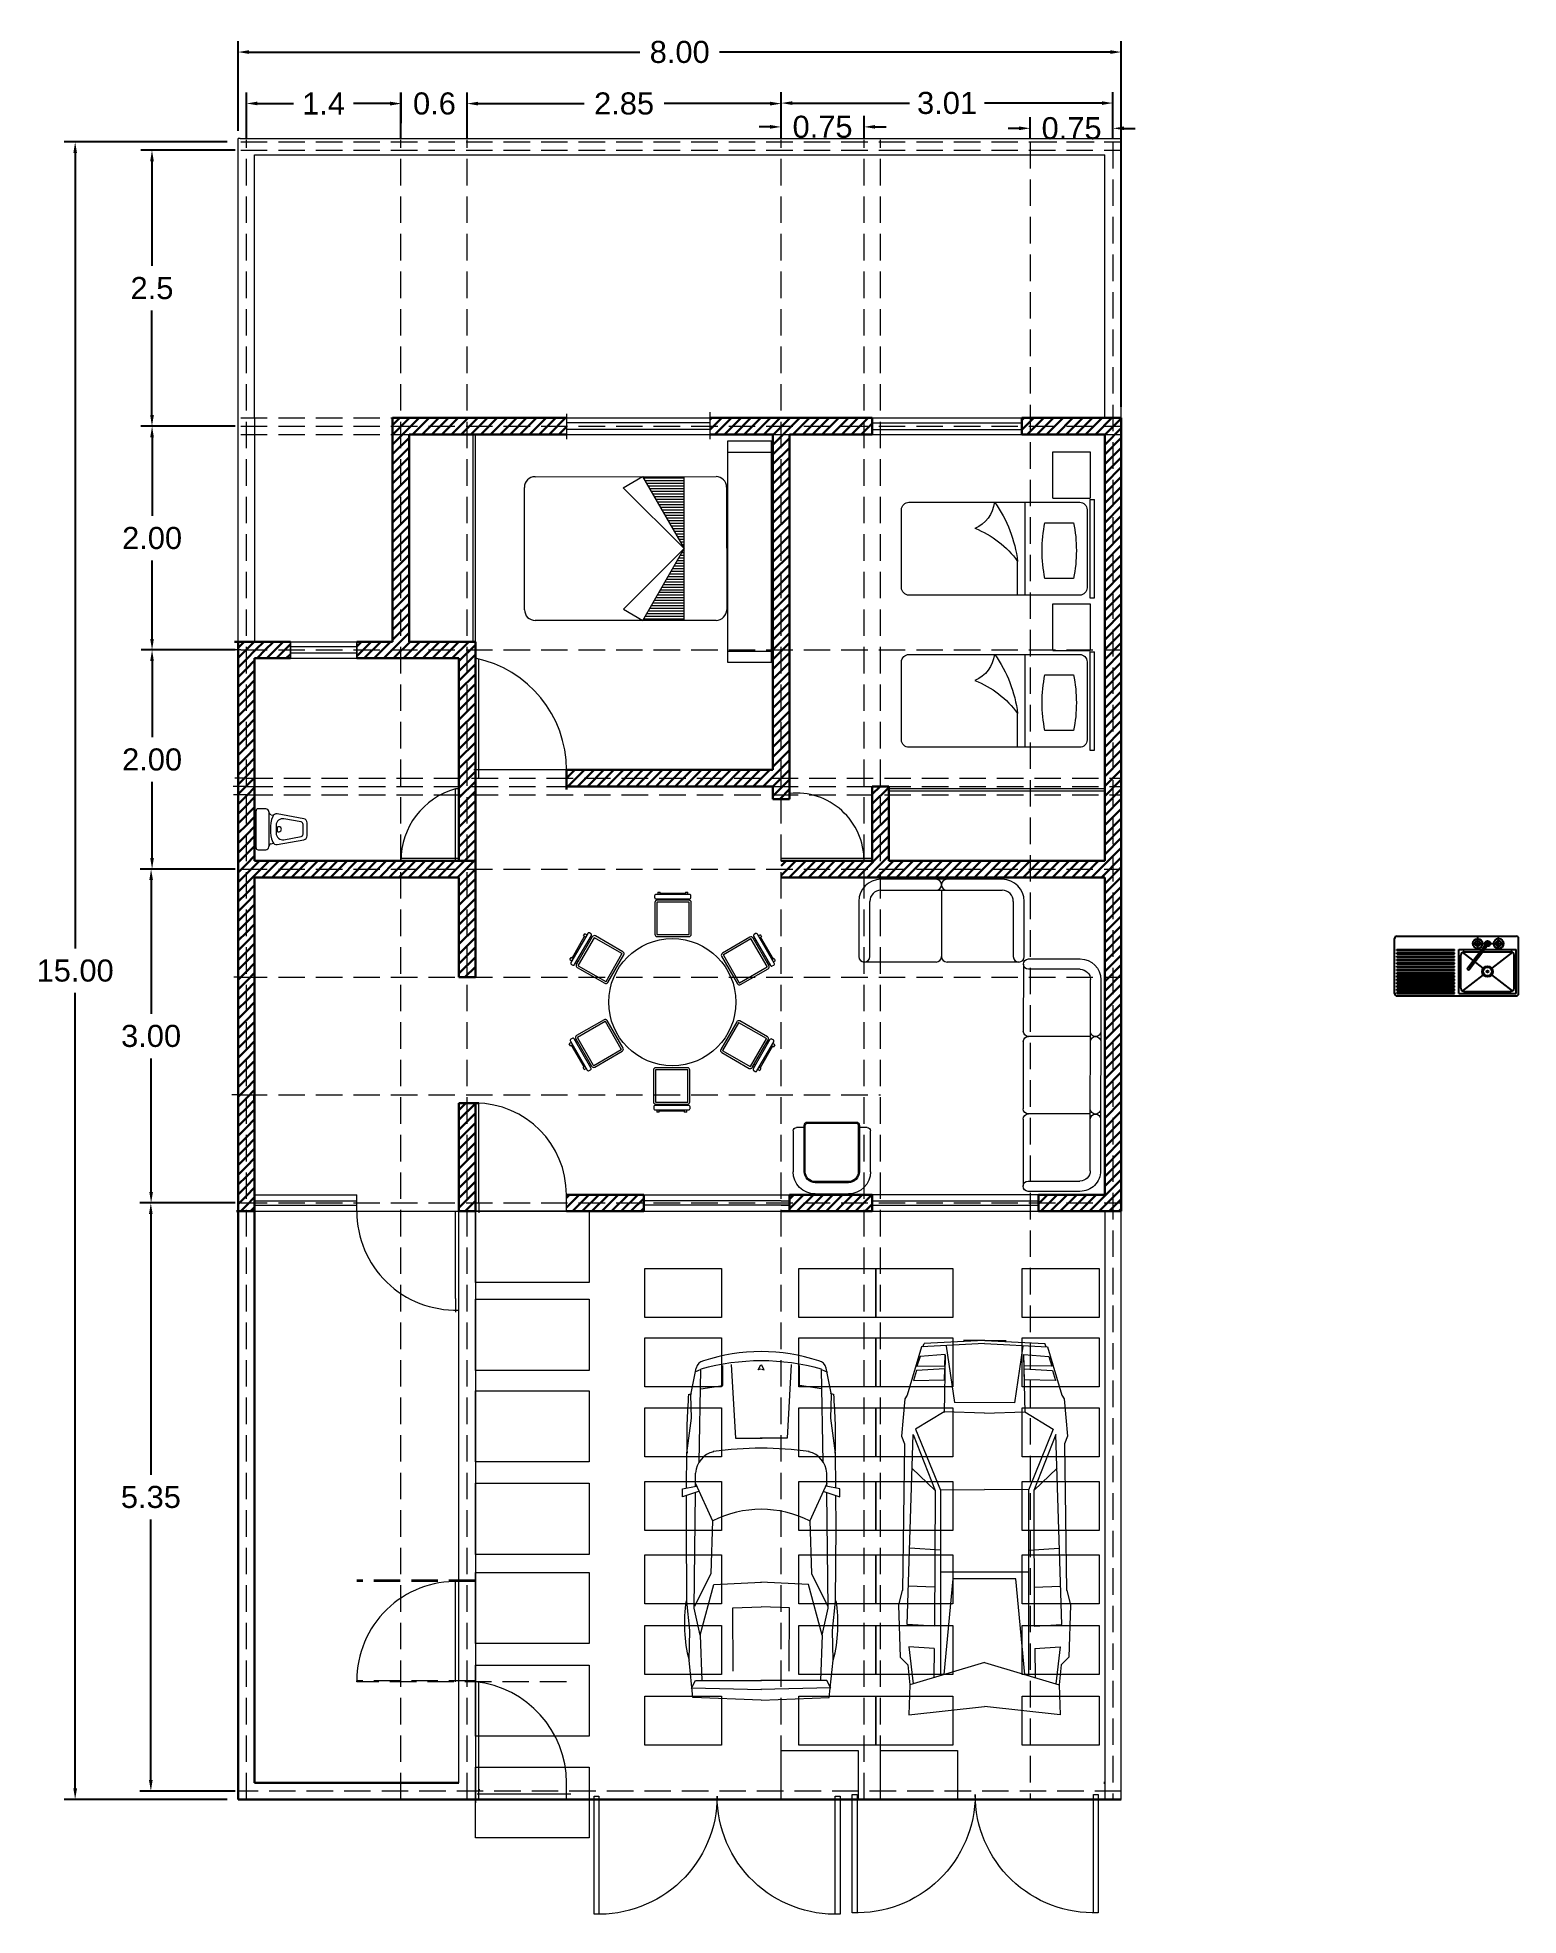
# Model space of a CAD drawing. Header units: metres. Extents: x 3.6 to 17, y 8.1 to 25.1.
import ezdxf

# ---------------------------------------------------------------- set-up
doc = ezdxf.new("R2010")
doc.units = ezdxf.units.M
doc.header["$MEASUREMENT"] = 0
doc.linetypes.add('ACAD_ISO02W100', pattern=[15, 12, -3])
for name, color, linetype, lineweight in [('Area verde', 7, 'Continuous', 0), ('Autos', 7, 'Continuous', 0), ('Ejes', 10, 'ACAD_ISO02W100', 0), ('Muebles', 19, 'Continuous', 0), ('Muros bajos', 4, 'Continuous', 0), ('Muros de carga', 160, 'Continuous', 30), ('puertas', 70, 'Continuous', 0), ('Ventanas', 50, 'Continuous', 0)]:
    doc.layers.add(name, color=color, linetype=linetype, lineweight=lineweight)
doc.layers.add('COTAS', color=30, linetype='Continuous')
doc.styles.get("Standard").update_dxf_attribs({"font": 'arial.ttf'})
doc.dimstyles.get("Standard").update_dxf_attribs({"dimtxt": 0.2, "dimasz": 0.1, "dimexe": 0.1, "dimexo": 0.1, "dimgap": 0.1, "dimtad": 0, "dimtih": 1, "dimtoh": 1, "dimdsep": 46, "dimtxsty": 'Standard', "dimcen": 0.09, "dimadec": 0, "dimazin": 0, "dimtfac": 1, "dimtofl": 0, "dimtmove": 0, "dimatfit": 3, "dimfxl": 1, "dimtolj": 1, "dimtzin": 0, "dimarcsym": 0})
pattern_1 = [(45, (-14.542544, 11.73728), (-0.04419417, 0.04419417), [])]

msp = doc.modelspace()

# ---------------------------------------------------------------- blocks, each defined once
blk = doc.blocks.new('*D1')
at = {"layer": 'COTAS', "color": 0, "lineweight": -2, "transparency": 16777216}
for p, q in [((5.41, 24.264), (5.41, 25.078)), ((13.411, 21.764), (13.411, 25.078)), ((5.51, 24.978), (9.051, 24.978)), ((13.311, 24.978), (9.77, 24.978))]:
    blk.add_line(p, q, dxfattribs=at)
at = {"layer": 'COTAS', "color": 0, "transparency": 16777216}
for points in [[(5.51, 24.995), (5.51, 24.961), (5.41, 24.978)], [(13.311, 24.995), (13.311, 24.961), (13.411, 24.978)]]:
    blk.add_solid(points, dxfattribs=at)
at = {"layer": 'Defpoints', "color": 0, "transparency": 16777216}
for p in [(13.411, 24.978), (5.41, 24.164), (13.411, 21.664)]:
    blk.add_point(p, dxfattribs=at)
at = {"layer": 'COTAS', "color": 0, "transparency": 16777216, "insert": (9.411, 24.978), "char_height": 0.2, "attachment_point": 5}
blk.add_mtext('\\A1;8.00', dxfattribs=at)
blk = doc.blocks.new('*D2')
at = {"layer": 'COTAS', "color": 0, "lineweight": -2, "transparency": 16777216}
for p, q in [((5.31, 24.164), (3.834, 24.164)), ((3.934, 24.064), (3.934, 16.859)), ((3.934, 9.25), (3.934, 16.455)), ((5.31, 9.15), (3.834, 9.15))]:
    blk.add_line(p, q, dxfattribs=at)
at = {"layer": 'COTAS', "color": 0, "transparency": 16777216}
for points in [[(3.918, 24.064), (3.951, 24.064), (3.934, 24.164)], [(3.918, 9.25), (3.951, 9.25), (3.934, 9.15)]]:
    blk.add_solid(points, dxfattribs=at)
at = {"layer": 'Defpoints', "color": 0, "transparency": 16777216}
for p in [(5.41, 24.164), (3.934, 9.15), (5.41, 9.15)]:
    blk.add_point(p, dxfattribs=at)
at = {"layer": 'COTAS', "color": 0, "transparency": 16777216, "insert": (3.934, 16.657), "char_height": 0.2, "attachment_point": 5}
blk.add_mtext('\\A1;15.00', dxfattribs=at)
blk = doc.blocks.new('*D3')
at = {"layer": 'COTAS', "color": 0, "lineweight": -2, "transparency": 16777216}
for p, q in [((5.485, 24.189), (5.485, 24.612)), ((5.585, 24.512), (5.912, 24.512)), ((6.785, 24.512), (6.457, 24.512)), ((6.885, 24.189), (6.885, 24.612))]:
    blk.add_line(p, q, dxfattribs=at)
at = {"layer": 'COTAS', "color": 0, "transparency": 16777216}
for points in [[(5.585, 24.529), (5.585, 24.496), (5.485, 24.512)], [(6.785, 24.529), (6.785, 24.496), (6.885, 24.512)]]:
    blk.add_solid(points, dxfattribs=at)
at = {"layer": 'Defpoints', "color": 0, "transparency": 16777216}
for p in [(6.885, 24.512), (5.485, 24.089), (6.885, 24.089)]:
    blk.add_point(p, dxfattribs=at)
at = {"layer": 'COTAS', "color": 0, "transparency": 16777216, "insert": (6.185, 24.512), "char_height": 0.2, "attachment_point": 5}
blk.add_mtext('\\A1;1.4', dxfattribs=at)
blk = doc.blocks.new('*D4')
at = {"layer": 'COTAS', "color": 0, "lineweight": -2, "transparency": 16777216}
for p, q in [((6.788, 24.511), (6.688, 24.511)), ((6.888, 24.335), (6.888, 24.611)), ((7.485, 24.264), (7.485, 24.611)), ((7.585, 24.511), (7.685, 24.511))]:
    blk.add_line(p, q, dxfattribs=at)
at = {"layer": 'COTAS', "color": 0, "transparency": 16777216}
for points in [[(6.788, 24.527), (6.788, 24.494), (6.888, 24.511)], [(7.585, 24.527), (7.585, 24.494), (7.485, 24.511)]]:
    blk.add_solid(points, dxfattribs=at)
at = {"layer": 'Defpoints', "color": 0, "transparency": 16777216}
for p in [(7.485, 24.511), (6.888, 24.235), (7.485, 24.164)]:
    blk.add_point(p, dxfattribs=at)
at = {"layer": 'COTAS', "color": 0, "transparency": 16777216, "insert": (7.189, 24.511), "char_height": 0.2, "attachment_point": 5}
blk.add_mtext('\\A1;0.6', dxfattribs=at)
blk = doc.blocks.new('*D5')
at = {"layer": 'COTAS', "color": 0, "lineweight": -2, "transparency": 16777216}
for p, q in [((7.485, 24.189), (7.485, 24.611)), ((7.585, 24.511), (8.545, 24.511)), ((10.23, 24.511), (9.269, 24.511)), ((10.33, 24.189), (10.33, 24.611))]:
    blk.add_line(p, q, dxfattribs=at)
at = {"layer": 'COTAS', "color": 0, "transparency": 16777216}
for points in [[(7.585, 24.528), (7.585, 24.494), (7.485, 24.511)], [(10.23, 24.528), (10.23, 24.494), (10.33, 24.511)]]:
    blk.add_solid(points, dxfattribs=at)
at = {"layer": 'Defpoints', "color": 0, "transparency": 16777216}
for p in [(10.33, 24.511), (7.485, 24.089), (10.33, 24.089)]:
    blk.add_point(p, dxfattribs=at)
at = {"layer": 'COTAS', "color": 0, "transparency": 16777216, "insert": (8.907, 24.511), "char_height": 0.2, "attachment_point": 5}
blk.add_mtext('\\A1;2.85', dxfattribs=at)
blk = doc.blocks.new('*D6')
at = {"layer": 'COTAS', "color": 0, "lineweight": -2, "transparency": 16777216}
for p, q in [((10.33, 24.189), (10.33, 24.616)), ((10.43, 24.516), (11.493, 24.516)), ((13.236, 24.516), (12.173, 24.516)), ((13.336, 24.189), (13.336, 24.616))]:
    blk.add_line(p, q, dxfattribs=at)
at = {"layer": 'COTAS', "color": 0, "transparency": 16777216}
for points in [[(10.43, 24.532), (10.43, 24.499), (10.33, 24.516)], [(13.236, 24.532), (13.236, 24.499), (13.336, 24.516)]]:
    blk.add_solid(points, dxfattribs=at)
at = {"layer": 'Defpoints', "color": 0, "transparency": 16777216}
for p in [(13.336, 24.516), (10.33, 24.089), (13.336, 24.089)]:
    blk.add_point(p, dxfattribs=at)
at = {"layer": 'COTAS', "color": 0, "transparency": 16777216, "insert": (11.833, 24.516), "char_height": 0.2, "attachment_point": 5}
blk.add_mtext('\\A1;3.01', dxfattribs=at)
blk = doc.blocks.new('*D7')
at = {"layer": 'COTAS', "color": 0, "lineweight": -2, "transparency": 16777216}
for p, q in [((10.33, 24.189), (10.33, 24.4)), ((11.081, 24.189), (11.081, 24.4)), ((10.23, 24.3), (10.13, 24.3)), ((11.181, 24.3), (11.281, 24.3))]:
    blk.add_line(p, q, dxfattribs=at)
at = {"layer": 'COTAS', "color": 0, "transparency": 16777216}
for points in [[(10.23, 24.317), (10.23, 24.284), (10.33, 24.3)], [(11.181, 24.317), (11.181, 24.284), (11.081, 24.3)]]:
    blk.add_solid(points, dxfattribs=at)
at = {"layer": 'Defpoints', "color": 0, "transparency": 16777216}
for p in [(11.081, 24.3), (10.33, 24.089), (11.081, 24.089)]:
    blk.add_point(p, dxfattribs=at)
at = {"layer": 'COTAS', "color": 0, "transparency": 16777216, "insert": (10.705, 24.3), "char_height": 0.2, "attachment_point": 5}
blk.add_mtext('\\A1;0.75', dxfattribs=at)
blk = doc.blocks.new('*D8')
at = {"layer": 'COTAS', "color": 0, "lineweight": -2, "transparency": 16777216}
for p, q in [((12.586, 24.189), (12.586, 24.387)), ((13.336, 24.189), (13.336, 24.387)), ((12.486, 24.287), (12.386, 24.287)), ((13.436, 24.287), (13.536, 24.287))]:
    blk.add_line(p, q, dxfattribs=at)
at = {"layer": 'COTAS', "color": 0, "transparency": 16777216}
for points in [[(12.486, 24.304), (12.486, 24.271), (12.586, 24.287)], [(13.436, 24.304), (13.436, 24.271), (13.336, 24.287)]]:
    blk.add_solid(points, dxfattribs=at)
at = {"layer": 'Defpoints', "color": 0, "transparency": 16777216}
for p in [(13.336, 24.287), (12.586, 24.089), (13.336, 24.089)]:
    blk.add_point(p, dxfattribs=at)
at = {"layer": 'COTAS', "color": 0, "transparency": 16777216, "insert": (12.961, 24.287), "char_height": 0.2, "attachment_point": 5}
blk.add_mtext('\\A1;0.75', dxfattribs=at)
blk = doc.blocks.new('*D9')
at = {"layer": 'COTAS', "color": 0, "lineweight": -2, "transparency": 16777216}
for p, q in [((5.385, 24.089), (4.53, 24.089)), ((4.63, 23.989), (4.63, 23.041)), ((4.63, 21.689), (4.63, 22.637)), ((5.385, 21.589), (4.53, 21.589))]:
    blk.add_line(p, q, dxfattribs=at)
at = {"layer": 'COTAS', "color": 0, "transparency": 16777216}
for points in [[(4.614, 23.989), (4.647, 23.989), (4.63, 24.089)], [(4.614, 21.689), (4.647, 21.689), (4.63, 21.589)]]:
    blk.add_solid(points, dxfattribs=at)
at = {"layer": 'Defpoints', "color": 0, "transparency": 16777216}
for p in [(5.485, 24.089), (4.63, 21.589), (5.485, 21.589)]:
    blk.add_point(p, dxfattribs=at)
at = {"layer": 'COTAS', "color": 0, "transparency": 16777216, "insert": (4.63, 22.839), "char_height": 0.2, "attachment_point": 5}
blk.add_mtext('\\A1;2.5', dxfattribs=at)
blk = doc.blocks.new('*D10')
at = {"layer": 'COTAS', "color": 0, "lineweight": -2, "transparency": 16777216}
for p, q in [((5.385, 21.589), (4.531, 21.589)), ((4.631, 21.489), (4.631, 20.778)), ((4.631, 19.662), (4.631, 20.373)), ((5.385, 19.562), (4.531, 19.562))]:
    blk.add_line(p, q, dxfattribs=at)
at = {"layer": 'COTAS', "color": 0, "transparency": 16777216}
for points in [[(4.614, 21.489), (4.647, 21.489), (4.631, 21.589)], [(4.614, 19.662), (4.647, 19.662), (4.631, 19.562)]]:
    blk.add_solid(points, dxfattribs=at)
at = {"layer": 'Defpoints', "color": 0, "transparency": 16777216}
for p in [(5.485, 21.589), (4.631, 19.562), (5.485, 19.562)]:
    blk.add_point(p, dxfattribs=at)
at = {"layer": 'COTAS', "color": 0, "transparency": 16777216, "insert": (4.631, 20.575), "char_height": 0.2, "attachment_point": 5}
blk.add_mtext('\\A1;2.00', dxfattribs=at)
blk = doc.blocks.new('*D11')
at = {"layer": 'COTAS', "color": 0, "lineweight": -2, "transparency": 16777216}
for p, q in [((5.385, 19.562), (4.531, 19.562)), ((4.631, 19.462), (4.631, 18.772)), ((4.631, 17.677), (4.631, 18.367)), ((5.385, 17.577), (4.531, 17.577))]:
    blk.add_line(p, q, dxfattribs=at)
at = {"layer": 'COTAS', "color": 0, "transparency": 16777216}
for points in [[(4.614, 19.462), (4.647, 19.462), (4.631, 19.562)], [(4.614, 17.677), (4.647, 17.677), (4.631, 17.577)]]:
    blk.add_solid(points, dxfattribs=at)
at = {"layer": 'Defpoints', "color": 0, "transparency": 16777216}
for p in [(5.485, 19.562), (4.631, 17.577), (5.485, 17.577)]:
    blk.add_point(p, dxfattribs=at)
at = {"layer": 'COTAS', "color": 0, "transparency": 16777216, "insert": (4.631, 18.569), "char_height": 0.2, "attachment_point": 5}
blk.add_mtext('\\A1;2.00', dxfattribs=at)
blk = doc.blocks.new('*D12')
at = {"layer": 'COTAS', "color": 0, "lineweight": -2, "transparency": 16777216}
for p, q in [((5.385, 17.577), (4.522, 17.577)), ((4.622, 17.477), (4.622, 16.267)), ((4.622, 14.653), (4.622, 15.863)), ((5.385, 14.553), (4.522, 14.553))]:
    blk.add_line(p, q, dxfattribs=at)
at = {"layer": 'COTAS', "color": 0, "transparency": 16777216}
for points in [[(4.606, 17.477), (4.639, 17.477), (4.622, 17.577)], [(4.606, 14.653), (4.639, 14.653), (4.622, 14.553)]]:
    blk.add_solid(points, dxfattribs=at)
at = {"layer": 'Defpoints', "color": 0, "transparency": 16777216}
for p in [(5.485, 17.577), (4.622, 14.553), (5.485, 14.553)]:
    blk.add_point(p, dxfattribs=at)
at = {"layer": 'COTAS', "color": 0, "transparency": 16777216, "insert": (4.622, 16.065), "char_height": 0.2, "attachment_point": 5}
blk.add_mtext('\\A1;3.00', dxfattribs=at)
blk = doc.blocks.new('*D13')
at = {"layer": 'COTAS', "color": 0, "lineweight": -2, "transparency": 16777216}
for p, q in [((5.385, 14.553), (4.52, 14.553)), ((4.62, 14.453), (4.62, 12.091)), ((4.62, 9.325), (4.62, 11.687)), ((5.385, 9.225), (4.52, 9.225))]:
    blk.add_line(p, q, dxfattribs=at)
at = {"layer": 'COTAS', "color": 0, "transparency": 16777216}
for points in [[(4.603, 14.453), (4.636, 14.453), (4.62, 14.553)], [(4.603, 9.325), (4.636, 9.325), (4.62, 9.225)]]:
    blk.add_solid(points, dxfattribs=at)
at = {"layer": 'Defpoints', "color": 0, "transparency": 16777216}
for p in [(5.485, 14.553), (4.62, 9.225), (5.485, 9.225)]:
    blk.add_point(p, dxfattribs=at)
at = {"layer": 'COTAS', "color": 0, "transparency": 16777216, "insert": (4.62, 11.889), "char_height": 0.2, "attachment_point": 5}
blk.add_mtext('\\A1;5.35', dxfattribs=at)
blk = doc.blocks.new('cama 2')
at = {"layer": 'Muebles'}
for p, q in [((70.304, 46.944), (72.004, 46.945)), ((71.133, 46.84), (71.314, 46.945)), ((71.314, 46.945), (71.704, 46.27)), ((71.704, 46.93), (71.323, 46.93)), ((71.705, 45.595), (71.704, 46.945)), ((70.205, 45.694), (70.204, 46.844)), ((71.704, 46.27), (71.133, 46.84)), ((71.704, 46.905), (71.337, 46.905)), ((71.704, 46.88), (71.352, 46.88)), ((71.704, 46.855), (71.366, 46.855)), ((71.704, 46.83), (71.381, 46.83)), ((71.704, 46.805), (71.395, 46.805)), ((71.704, 46.78), (71.409, 46.78)), ((71.704, 46.755), (71.424, 46.755)), ((72.104, 46.845), (72.105, 45.695)), ((71.704, 46.73), (71.438, 46.73)), ((71.704, 46.705), (71.453, 46.705)), ((71.704, 46.68), (71.467, 46.68)), ((71.704, 46.655), (71.482, 46.655)), ((71.704, 46.63), (71.496, 46.63)), ((71.704, 46.605), (71.511, 46.605)), ((71.704, 46.58), (71.525, 46.58)), ((71.704, 46.555), (71.539, 46.555)), ((71.704, 46.53), (71.554, 46.53)), ((71.704, 46.505), (71.568, 46.505)), ((71.704, 46.48), (71.583, 46.48)), ((71.704, 46.455), (71.597, 46.455)), ((71.704, 46.43), (71.612, 46.43)), ((71.704, 46.405), (71.626, 46.405)), ((71.704, 46.27), (71.134, 45.699)), ((71.315, 45.595), (71.704, 46.27)), ((71.704, 46.38), (71.641, 46.38)), ((71.704, 46.355), (71.655, 46.355)), ((71.704, 46.33), (71.67, 46.33)), ((71.704, 46.23), (71.681, 46.23)), ((71.704, 46.305), (71.684, 46.305)), ((71.704, 46.255), (71.696, 46.255)), ((71.704, 46.28), (71.698, 46.28)), ((71.705, 46.055), (71.581, 46.055)), ((71.704, 46.08), (71.595, 46.08)), ((71.704, 46.105), (71.609, 46.105)), ((71.704, 46.13), (71.624, 46.13)), ((71.704, 46.155), (71.638, 46.155)), ((71.704, 46.18), (71.653, 46.18)), ((71.704, 46.205), (71.667, 46.205)), ((71.705, 45.88), (71.48, 45.88)), ((71.705, 45.905), (71.494, 45.905)), ((71.705, 45.93), (71.508, 45.93)), ((71.705, 45.955), (71.523, 45.955)), ((71.705, 45.98), (71.537, 45.98)), ((71.705, 46.005), (71.552, 46.005)), ((71.705, 46.03), (71.566, 46.03)), ((71.134, 45.699), (71.315, 45.595)), ((71.705, 45.705), (71.379, 45.705)), ((71.705, 45.73), (71.393, 45.73)), ((71.705, 45.755), (71.408, 45.755)), ((71.705, 45.78), (71.422, 45.78)), ((71.705, 45.805), (71.436, 45.805)), ((71.705, 45.83), (71.451, 45.83)), ((71.705, 45.855), (71.465, 45.855)), ((72.005, 45.595), (70.305, 45.594)), ((71.705, 45.605), (71.321, 45.605)), ((71.705, 45.63), (71.335, 45.63)), ((71.705, 45.655), (71.35, 45.655)), ((71.705, 45.68), (71.364, 45.68))]:
    blk.add_line(p, q, dxfattribs=at)
for centre, start, end in [((70.304, 46.844), 90.0365, 180.0365), ((72.004, 46.845), 0.0365, 90.0365), ((70.305, 45.694), 180.0365, 270.0365), ((72.005, 45.695), 270.0365, 0.0365)]:
    blk.add_arc(centre, 0.1, start, end, dxfattribs=at)
blk = doc.blocks.new('sll-3')
at = {"layer": 'Muebles'}
for p, q in [((93.687, 54.107), (93.187, 54.107)), ((93.187, 54.007), (93.687, 54.007)), ((93.737, 54.057), (93.738, 53.407)), ((92.987, 53.906), (92.989, 52.056)), ((93.089, 52.057), (93.087, 53.907)), ((93.088, 53.357), (93.688, 53.357)), ((93.738, 53.307), (93.739, 52.657)), ((93.089, 52.607), (93.689, 52.607)), ((93.739, 52.557), (93.74, 51.907)), ((93.69, 51.957), (93.19, 51.957)), ((93.19, 51.857), (93.69, 51.857))]:
    blk.add_line(p, q, dxfattribs=at)
for centre, radius, start, end in [((93.187, 53.907), 0.2, 90.0656, 180.0656), ((93.187, 53.907), 0.1, 90.0656, 180.0656), ((93.687, 54.057), 0.05, 270.0656, 90.0656), ((93.038, 53.406), 0.05, 180.0656, 0.0656), ((93.038, 53.306), 0.05, 0.0656, 180.0656), ((93.688, 53.407), 0.05, 270.0656, 0.0656), ((93.688, 53.307), 0.05, 0.0656, 90.0656), ((93.039, 52.656), 0.05, 180.0656, 0.0656), ((93.039, 52.556), 0.05, 0.0656, 180.0656), ((93.689, 52.657), 0.05, 270.0656, 0.0656), ((93.689, 52.557), 0.05, 0.0656, 90.0656), ((93.189, 52.057), 0.2, 180.0656, 270.0656), ((93.189, 52.057), 0.1, 180.0656, 270.0656), ((93.69, 51.907), 0.05, 270.0656, 90.0656)]:
    blk.add_arc(centre, radius, start, end, dxfattribs=at)
blk = doc.blocks.new('sll-2')
at = {"layer": 'Muebles'}
for p, q in [((95.719, 54.184), (94.619, 54.184)), ((94.419, 53.984), (94.419, 53.484)), ((94.519, 53.484), (94.519, 53.984)), ((94.619, 54.084), (95.719, 54.084)), ((95.169, 54.084), (95.169, 53.484)), ((95.819, 53.984), (95.819, 53.484)), ((95.919, 53.484), (95.919, 53.984)), ((95.119, 53.434), (94.469, 53.434)), ((95.869, 53.434), (95.219, 53.434))]:
    blk.add_line(p, q, dxfattribs=at)
for centre, radius, start, end in [((94.619, 53.984), 0.2, 90, 180), ((95.119, 54.134), 0.05, 270, 90), ((95.219, 54.134), 0.05, 90, 270), ((95.719, 53.984), 0.2, 0, 90), ((94.619, 53.984), 0.1, 90, 180), ((95.719, 53.984), 0.1, 360, 90), ((94.469, 53.484), 0.05, 180, 0), ((95.119, 53.484), 0.05, 270, 0), ((95.219, 53.484), 0.05, 180, 270), ((95.869, 53.484), 0.05, 180, 0)]:
    blk.add_arc(centre, radius, start, end, dxfattribs=at)
blk = doc.blocks.new('A$C4A1B251F')
at = {"linetype": 'ByBlock'}
for p, q in [((0.2, 0.65), (0.5, 0.65)), ((0, 0.08), (0, 0.45)), ((0.7, 0.45), (0.7, 0.08)), ((0.1, 0.05), (0.03, 0.05)), ((0.67, 0.05), (0.6, 0.05))]:
    blk.add_line(p, q, dxfattribs=at)
for points in [[(0.5, 0.55), (0.2, 0.55, 0.414214), (0.1, 0.45), (0.1, 0.03, 0.414214), (0.13, 0), (0.57, 0, 0.414214), (0.6, 0.03), (0.6, 0.45, 0.414214)], [(0.5, 0.54), (0.2, 0.54, 0.414214), (0.11, 0.45), (0.11, 0.03, 0.414214), (0.13, 0.01), (0.57, 0.01, 0.414214), (0.59, 0.03), (0.59, 0.45, 0.414214)]]:
    blk.add_lwpolyline(points, format="xyb", close=True, dxfattribs=at)
for centre, radius, start, end in [((0.2, 0.45), 0.2, 90, 180), ((0.5, 0.45), 0.2, 0, 90), ((0.03, 0.08), 0.03, 180, 270), ((0.67, 0.08), 0.03, 270, 360)]:
    blk.add_arc(centre, radius, start, end, dxfattribs=at)
blk = doc.blocks.new('MUCO01PL')
at = {"color": 0, "linetype": 'ByBlock'}
for p, q in [((0.183, -0.12), (-0.167, -0.12)), ((-0.158, -0.01), (-0.132, -0.01)), ((-0.158, -0.01), (-0.158, -0.035)), ((-0.158, -0.083), (-0.158, -0.098)), ((-0.132, -0.035), (-0.132, -0.01)), ((-0.132, -0.022), (0.145, -0.022)), ((-0.132, -0.098), (-0.132, -0.083)), ((0.145, -0.01), (0.171, -0.01)), ((0.145, -0.01), (0.145, -0.035)), ((0.145, -0.083), (0.145, -0.098)), ((0.171, -0.035), (0.171, -0.01)), ((0.171, -0.098), (0.171, -0.083)), ((0.186, -0.473), (0.186, -0.123))]:
    blk.add_line(p, q, dxfattribs=at)
for points in [[(0.19, -0.035), (-0.18, -0.035, 0.414214), (-0.195, -0.05), (-0.195, -0.068, 0.414214), (-0.18, -0.083), (0.19, -0.083, 0.414214), (0.205, -0.068), (0.205, -0.05, 0.414214)], [(0.183, -0.098), (-0.167, -0.098, 0.414214), (-0.192, -0.123), (-0.192, -0.473, 0.414214), (-0.167, -0.498), (0.183, -0.498, 0.414214), (0.208, -0.473), (0.208, -0.123, 0.414214)]]:
    blk.add_lwpolyline(points, format="xyb", close=True, dxfattribs=at)
for points in [[(-0.17, -0.123), (-0.17, -0.473)], [(-0.167, -0.475), (0.183, -0.475)]]:
    blk.add_lwpolyline(points, dxfattribs=at)
for centre, start, end in [((-0.167, -0.123), 90, 180), ((0.183, -0.123), 0, 90), ((-0.167, -0.473), 180, 270), ((0.183, -0.473), 270, 0)]:
    blk.add_arc(centre, 0.0029, start, end, dxfattribs=at)
blk = doc.blocks.new('Muco11pl')
at = {"color": 0, "linetype": 'ByBlock'}
blk.add_circle((0, 0), 0.7, dxfattribs=at)
blk.add_blockref('MUCO01PL', (0, 1.22), dxfattribs=at)
for p, rotation in [((-1.057, 0.61), 59.99999999999999), ((1.057, 0.61), 299.9999999999999), ((-1.057, -0.61), 120), ((1.057, -0.61), 240), ((0, -1.22), 180)]:
    blk.add_blockref('MUCO01PL', p, dxfattribs=dict(at, rotation=rotation))
blk = doc.blocks.new('MUBA02PL')
at = {"color": 0, "linetype": 'ByBlock'}
for p, q in [((0.145, 0.25), (0.05, 0.25)), ((0.025, -0.225), (0.025, 0.225)), ((0.18, 0.212), (0.18, 0.215)), ((0.18, 0.212), (0.18, -0.212)), ((0.208, 0.178), (0.238, 0.171)), ((0.609, 0.128), (0.284, 0.187)), ((0.65, -0.079), (0.65, 0.079)), ((0.18, -0.215), (0.18, -0.212)), ((0.208, -0.178), (0.238, -0.171)), ((0.284, -0.187), (0.609, -0.128)), ((0.05, -0.25), (0.145, -0.25))]:
    blk.add_line(p, q, dxfattribs=at)
for points in [[(0.575, 0.089), (0.365, 0.127, 0.467538), (0.27, 0.048), (0.27, -0.048, 0.467538), (0.365, -0.127), (0.575, -0.089, 0.362827), (0.6, -0.059), (0.6, 0.059, 0.362827)], [(0.285, -0.025, 2), (0.285, 0.025)]]:
    blk.add_lwpolyline(points, format="xyb", close=True, dxfattribs=at)
for centre, radius, start, end in [((0.05, 0.225), 0.025, 90, 180), ((0.145, 0.215), 0.035, 0, 90), ((0.215, 0.212), 0.035, 180, 257.3856), ((0.641, 0), 0.441, 159.3632, 200.6368), ((0.276, 0.138), 0.05, 79.7685, 159.3632), ((0.6, 0.079), 0.05, 0, 79.7685), ((0.05, -0.225), 0.025, 180, 270), ((0.145, -0.215), 0.035, 270, 0), ((0.215, -0.212), 0.035, 102.6144, 180), ((0.276, -0.138), 0.05, 200.6368, 280.2315), ((0.6, -0.079), 0.05, 280.2315, 0)]:
    blk.add_arc(centre, radius, start, end, dxfattribs=at)
blk = doc.blocks.new('cama 11')
at = {"layer": 'Muebles', "lineweight": 0}
for p, q in [((60.492, 46.422), (60.092, 46.422)), ((60.092, 46.422), (60.092, 45.922)), ((60.492, 45.922), (60.492, 46.422)), ((60.093, 45.908), (60.043, 45.908)), ((60.043, 44.848), (60.043, 45.908)), ((60.492, 45.922), (60.092, 45.922)), ((60.093, 45.908), (60.093, 44.848)), ((60.123, 45.798), (60.123, 44.958)), ((62.043, 45.878), (60.203, 45.878)), ((60.792, 44.878), (60.792, 45.878)), ((62.123, 44.958), (62.123, 45.798)), ((60.578, 45.658), (60.269, 45.658)), ((60.872, 44.878), (60.872, 45.241)), ((60.269, 45.058), (60.578, 45.058)), ((60.093, 44.848), (60.043, 44.848)), ((60.203, 44.878), (62.043, 44.878))]:
    blk.add_line(p, q, dxfattribs=at)
for centre, radius, start, end in [((60.203, 45.798), 0.08, 90, 180), ((62.25, 45.077), 1.387, 144.7509, 173.2046), ((61.461, 45.913), 0.34, 185.9183, 247.9726), ((62.043, 45.798), 0.08, 0, 90), ((61.754, 45.358), 1.515, 168.5788, 191.4212), ((59.093, 45.358), 1.515, 348.5788, 11.4212), ((61.72, 44.621), 1.051, 111.6051, 143.8013), ((60.203, 44.958), 0.08, 180, 270), ((62.043, 44.958), 0.08, 270, 0)]:
    blk.add_arc(centre, radius, start, end, dxfattribs=at)
blk = doc.blocks.new('rodapie')
at = {"layer": 'Muebles', "lineweight": 0}
for p, q in [((69.431, 47.818), (69.031, 47.818)), ((69.031, 47.818), (69.031, 45.818)), ((69.431, 45.818), (69.431, 47.818)), ((69.431, 47.718), (69.031, 47.718)), ((69.031, 45.918), (69.431, 45.918)), ((69.031, 45.818), (69.431, 45.818))]:
    blk.add_line(p, q, dxfattribs=at)
blk = doc.blocks.new('Puera para Autos')
at = {"layer": 'puertas'}
for points in [[(0, 1.239), (0, 0), (0.05, 0), (0.05, 1.24)], [(2.53, 1.24), (2.53, 0), (2.58, 0), (2.58, 1.239)]]:
    blk.add_lwpolyline(points, dxfattribs=at)
for centre, start, end in [((0.05, 0), 0, 92.3109), ((2.53, 0), 87.6891, 180)]:
    blk.add_arc(centre, 1.24, start, end, dxfattribs=at)
blk = doc.blocks.new('Auto')
at = {"layer": 'Autos'}
for p, q in [((-0.2, 1.14), (-0.151, 1.383)), ((-0.108, 1.371), (-0.163, 1.344)), ((-0.124, 0.529), (-0.108, 1.371)), ((0.09, 1.225), (0.09, 1.405)), ((0.166, 1.416), (0.204, 0.748)), ((0.41, 1.366), (0.434, 1.413)), ((0.436, 1.373), (0.41, 1.366)), ((0.44, 1.373), (0.466, 1.366)), ((0.466, 1.366), (0.441, 1.413)), ((0.71, 1.416), (0.672, 0.748)), ((0.786, 1.225), (0.786, 1.405)), ((0.984, 1.371), (1.039, 1.344)), ((1, 0.529), (0.984, 1.371)), ((1.076, 1.14), (1.027, 1.383)), ((-0.109, 1.193), (0.09, 1.225)), ((0.985, 1.193), (0.786, 1.225)), ((-0.218, 1.143), (-0.191, 1.152)), ((-0.192, 0.929), (-0.2, 1.14)), ((1.094, 1.143), (1.067, 1.152)), ((1.068, 0.929), (1.076, 1.14)), ((-0.235, 0.612), (-0.192, 0.929)), ((1.111, 0.612), (1.068, 0.929)), ((0.204, 0.748), (0.447, 0.749)), ((0.672, 0.748), (0.429, 0.749)), ((-0.238, 0.297), (-0.235, 0.612)), ((1.114, 0.297), (1.111, 0.612)), ((-0.158, 0.313), (-0.156, 0.432)), ((1.033, 0.313), (1.032, 0.432)), ((-0.274, 0.29), (-0.151, 0.314)), ((-0.274, 0.215), (-0.274, 0.29)), ((-0.131, 0.264), (-0.274, 0.215)), ((-0.24, -0.051), (-0.238, 0.227)), ((-0.169, -0.792), (-0.158, 0.254)), ((-0.157, 0.337), (-0.003, -0.002)), ((1.033, 0.337), (0.879, -0.002)), ((1.006, 0.264), (1.15, 0.215)), ((1.15, 0.29), (1.027, 0.314)), ((1.045, -0.792), (1.034, 0.254)), ((1.116, -0.051), (1.114, 0.227)), ((1.15, 0.215), (1.15, 0.29)), ((-0.236, -0.729), (-0.24, -0.051)), ((-0.003, -0.002), (-0.019, -0.477)), ((0.879, -0.002), (0.895, -0.477)), ((1.112, -0.729), (1.116, -0.051)), ((-0.019, -0.477), (-0.165, -0.778)), ((0.895, -0.477), (1.041, -0.778)), ((-0.115, -1.038), (0.01, -0.578)), ((0.01, -0.578), (0.441, -0.558)), ((0.866, -0.578), (0.435, -0.558)), ((0.99, -1.038), (0.866, -0.578)), ((-0.208, -0.994), (-0.236, -0.729)), ((-0.115, -1.038), (-0.169, -0.792)), ((0.182, -0.79), (0.439, -0.78)), ((0.183, -1.363), (0.182, -0.79)), ((0.694, -0.79), (0.437, -0.78)), ((0.693, -1.363), (0.694, -0.79)), ((0.99, -1.038), (1.045, -0.792)), ((1.084, -0.994), (1.112, -0.729)), ((-0.215, -1.263), (-0.208, -0.994)), ((1.091, -1.263), (1.084, -0.994)), ((-0.115, -1.038), (-0.1, -1.448)), ((0.99, -1.038), (0.976, -1.448)), ((-0.18, -1.602), (-0.215, -1.263)), ((1.055, -1.602), (1.091, -1.263)), ((-0.194, -1.513), (0.441, -1.53)), ((-0.192, -1.516), (-0.157, -1.448)), ((-0.157, -1.448), (0.441, -1.448)), ((1.07, -1.513), (0.434, -1.53)), ((1.033, -1.448), (0.435, -1.448)), ((1.068, -1.516), (1.033, -1.448)), ((0.439, -1.627), (-0.18, -1.602)), ((0.437, -1.627), (1.055, -1.602))]:
    blk.add_line(p, q, dxfattribs=at)
for centre, radius, start, end in [((0.438, -0.11), 1.642, 71.4744, 108.5256), ((-0.071, 1.367), 0.082, 99.1082, 168.6925), ((0.438, -0.532), 1.98, 73.9881, 106.0119), ((0.947, 1.367), 0.082, 11.3075, 80.8918), ((4.253, 0.761), 4.489, 175.0805, 181.8902), ((-3.377, 0.761), 4.489, 358.1098, 4.9195), ((0.056, 0.419), 0.212, 103.928, 176.4903), ((0.438, -2.423), 3.079, 81.9077, 98.0923), ((0.82, 0.419), 0.212, 3.5097, 76.072), ((0.438, -0.874), 0.977, 63.3754, 116.6246), ((1.046, -0.934), 1.304, 170.8054, 194.642), ((-0.17, -0.934), 1.304, 345.358, 9.1946)]:
    blk.add_arc(centre, radius, start, end, dxfattribs=at)
blk = doc.blocks.new('Auto_2')
at = {"layer": 'Autos'}
for p, q in [((-0.708, 1.605), (-0.869, 1.06)), ((-0.725, 1.497), (-0.76, 1.385)), ((-0.444, 1.516), (-0.725, 1.497)), ((0, 1.64), (-0.708, 1.605)), ((-0.694, 1.605), (-0.678, 1.643)), ((-0.005, 1.677), (-0.678, 1.643)), ((-0.441, 1.509), (-0.453, 0.864)), ((-0.448, 1.391), (-0.444, 1.516)), ((-0.433, 1.613), (-0.337, 0.976)), ((0.005, 1.677), (-0.236, 1.677)), ((0, 1.64), (0.708, 1.605)), ((0.005, 1.677), (0.678, 1.643)), ((0.005, 1.677), (0.245, 1.677)), ((0.433, 1.613), (0.337, 0.972)), ((0.441, 1.509), (0.453, 0.864)), ((0.444, 1.516), (0.725, 1.497)), ((0.448, 1.391), (0.444, 1.516)), ((0.693, 1.605), (0.678, 1.643)), ((0.708, 1.605), (0.869, 1.06)), ((0.725, 1.497), (0.76, 1.385)), ((-0.765, 1.336), (-0.799, 1.226)), ((-0.447, 1.357), (-0.765, 1.336)), ((-0.76, 1.385), (-0.448, 1.391)), ((-0.451, 1.232), (-0.447, 1.357)), ((0.451, 1.232), (0.447, 1.357)), ((0.447, 1.357), (0.765, 1.336)), ((0.76, 1.385), (0.448, 1.391)), ((0.765, 1.336), (0.799, 1.226)), ((-0.869, 1.06), (-0.898, 1.018)), ((-0.799, 1.226), (-0.451, 1.232)), ((0.799, 1.226), (0.451, 1.232)), ((0.869, 1.06), (0.898, 1.018)), ((-0.898, 1.018), (-0.935, 0.6)), ((-0.454, 0.873), (-0.775, 0.677)), ((0, 0.858), (-0.454, 0.873)), ((0.337, 0.972), (-0.337, 0.976)), ((0, 0.858), (0.454, 0.873)), ((0.454, 0.873), (0.775, 0.677)), ((0.898, 1.018), (0.935, 0.6)), ((-0.775, 0.677), (-0.496, -0.01)), ((0.775, 0.677), (0.496, -0.01)), ((-0.935, 0.6), (-0.9, 0.513)), ((-0.9, 0.513), (-0.922, -1.138)), ((-0.871, -1.521), (-0.804, 0.619)), ((-0.804, 0.619), (-0.556, -0.012)), ((0.804, 0.619), (0.556, -0.012)), ((0.871, -1.521), (0.804, 0.619)), ((0.935, 0.6), (0.9, 0.513)), ((0.9, 0.513), (0.922, -1.138)), ((-0.556, -0.012), (-0.818, 0.238)), ((0.556, -0.012), (0.818, 0.238)), ((-0.496, -0.006), (0, 0)), ((0.496, -0.006), (0, 0)), ((-0.556, -0.012), (-0.561, -1.541)), ((-0.496, -0.006), (-0.496, -2.098)), ((0.496, -0.006), (0.496, -2.098)), ((0.556, -0.012), (0.561, -1.541)), ((-0.497, -0.684), (-0.841, -0.663)), ((0.497, -0.684), (0.841, -0.663)), ((-0.497, -0.929), (0.497, -0.929)), ((-0.455, -2.085), (-0.354, -1.007)), ((0.354, -1.007), (-0.354, -1.007)), ((0.455, -2.085), (0.354, -1.007)), ((-0.927, -1.136), (-0.968, -1.303)), ((-0.561, -1.101), (-0.856, -1.088)), ((0.561, -1.101), (0.856, -1.088)), ((0.927, -1.136), (0.968, -1.303)), ((-0.968, -1.303), (-0.949, -1.887)), ((0.968, -1.303), (0.949, -1.887)), ((-0.561, -1.541), (-0.871, -1.521)), ((0.561, -1.541), (0.871, -1.521)), ((-0.949, -1.887), (-0.864, -1.975)), ((-0.853, -1.773), (-0.803, -2.188)), ((-0.565, -1.793), (-0.853, -1.773)), ((-0.567, -1.793), (-0.571, -2.119)), ((0.565, -1.793), (0.853, -1.773)), ((0.567, -1.793), (0.571, -2.119)), ((0.853, -1.773), (0.803, -2.188)), ((0.949, -1.887), (0.864, -1.975)), ((-0.864, -1.975), (-0.839, -2.199)), ((0, -1.95), (-0.839, -2.199)), ((0, -1.95), (0.839, -2.199)), ((0.864, -1.975), (0.839, -2.199)), ((-0.839, -2.199), (-0.852, -2.538)), ((0.839, -2.199), (0.852, -2.538)), ((-0.852, -2.538), (0, -2.444)), ((0.852, -2.538), (0, -2.444))]:
    blk.add_line(p, q, dxfattribs=at)
blk = doc.blocks.new('A$C5B574EE6')
at = {"linetype": 'ByBlock'}
for p, q in [((0, 0), (0, 1)), ((0, 0), (0, 1)), ((0, 1), (0, 1)), ((0, 0), (0, 0))]:
    blk.add_line(p, q, dxfattribs=at)
blk.add_arc((0, 0), 0.873, 0, 86.8153, dxfattribs=at)
blk = doc.blocks.new('A$C6E3E5198')
at = {"linetype": 'ByBlock'}
for p, q in [((1, 0), (1, 1)), ((1, 0), (1, 1)), ((1, 1), (1, 1)), ((1, 0), (1, 0))]:
    blk.add_line(p, q, dxfattribs=at)
blk.add_arc((1, 0), 0.873, 93.1847, 180, dxfattribs=at)
blk = doc.blocks.new('Fregder')
for p, q in [((-0.561, 0.02), (-0.561, 0.52)), ((-0.541, 0.54), (0.541, 0.54)), ((0.191, 0.419), (0.191, 0.529)), ((0.381, 0.419), (0.381, 0.529)), ((0.561, 0.02), (0.561, 0.52)), ((-0.541, 0.42), (-0.02, 0.42)), ((-0.541, 0.41), (-0.541, 0.42)), ((-0.541, 0.41), (-0.02, 0.41)), ((-0.541, 0.39), (-0.02, 0.39)), ((-0.541, 0.38), (-0.541, 0.39)), ((-0.541, 0.38), (-0.02, 0.38)), ((-0.541, 0.36), (-0.02, 0.36)), ((-0.541, 0.35), (-0.541, 0.36)), ((-0.541, 0.35), (-0.02, 0.35)), ((-0.02, 0.41), (-0.02, 0.42)), ((-0.02, 0.38), (-0.02, 0.39)), ((-0.02, 0.35), (-0.02, 0.36)), ((0.02, 0.42), (0.541, 0.42)), ((0.02, 0.02), (0.02, 0.42)), ((0.04, 0.07), (0.04, 0.37)), ((0.241, 0.25), (0.053, 0.395)), ((0.07, 0.4), (0.491, 0.4)), ((0.099, 0.252), (0.267, 0.474)), ((0.113, 0.254), (0.273, 0.464)), ((0.115, 0.24), (0.283, 0.461)), ((0.147, 0.474), (0.425, 0.474)), ((0.508, 0.395), (0.319, 0.25)), ((0.521, 0.07), (0.521, 0.37)), ((0.541, 0.02), (0.541, 0.42)), ((-0.541, 0.33), (-0.02, 0.33)), ((-0.541, 0.32), (-0.541, 0.33)), ((-0.541, 0.32), (-0.02, 0.32)), ((-0.541, 0.3), (-0.02, 0.3)), ((-0.541, 0.29), (-0.541, 0.3)), ((-0.541, 0.29), (-0.02, 0.29)), ((-0.541, 0.27), (-0.02, 0.27)), ((-0.541, 0.26), (-0.541, 0.27)), ((-0.541, 0.26), (-0.02, 0.26)), ((-0.541, 0.24), (-0.02, 0.24)), ((-0.541, 0.23), (-0.541, 0.24)), ((-0.541, 0.23), (-0.02, 0.23)), ((-0.541, 0.21), (-0.02, 0.21)), ((-0.541, 0.2), (-0.541, 0.21)), ((-0.541, 0.2), (-0.02, 0.2)), ((-0.541, 0.18), (-0.02, 0.18)), ((-0.541, 0.17), (-0.541, 0.18)), ((-0.02, 0.32), (-0.02, 0.33)), ((-0.02, 0.29), (-0.02, 0.3)), ((-0.02, 0.26), (-0.02, 0.27)), ((-0.02, 0.23), (-0.02, 0.24)), ((-0.02, 0.2), (-0.02, 0.21)), ((-0.02, 0.17), (-0.02, 0.18)), ((0.241, 0.19), (0.053, 0.045)), ((0.099, 0.252), (0.099, 0.252)), ((0.115, 0.24), (0.115, 0.24)), ((0.508, 0.045), (0.319, 0.19)), ((-0.541, 0.17), (-0.02, 0.17)), ((-0.541, 0.15), (-0.02, 0.15)), ((-0.541, 0.14), (-0.541, 0.15)), ((-0.541, 0.14), (-0.02, 0.14)), ((-0.541, 0.12), (-0.02, 0.12)), ((-0.541, 0.11), (-0.541, 0.12)), ((-0.541, 0.11), (-0.02, 0.11)), ((-0.541, 0.09), (-0.02, 0.09)), ((-0.541, 0.08), (-0.541, 0.09)), ((-0.541, 0.08), (-0.02, 0.08)), ((-0.541, 0.06), (-0.02, 0.06)), ((-0.541, 0.05), (-0.541, 0.06)), ((-0.541, 0.05), (-0.02, 0.05)), ((-0.541, 0.03), (-0.02, 0.03)), ((-0.541, 0.02), (-0.541, 0.03)), ((-0.541, 0.02), (-0.02, 0.02)), ((-0.541, 0), (0.541, 0)), ((-0.02, 0.14), (-0.02, 0.15)), ((-0.02, 0.11), (-0.02, 0.12)), ((-0.02, 0.08), (-0.02, 0.09)), ((-0.02, 0.05), (-0.02, 0.06)), ((-0.02, 0.02), (-0.02, 0.03)), ((0.02, 0.02), (0.541, 0.02)), ((0.07, 0.04), (0.491, 0.04))]:
    blk.add_line(p, q)
for centre, radius in [((0.191, 0.474), 0.044), ((0.381, 0.474), 0.0446), ((0.191, 0.474), 0.0242), ((0.281, 0.474), 0.0243), ((0.281, 0.474), 0.0133), ((0.381, 0.474), 0.0249), ((0.28, 0.22), 0.0491), ((0.28, 0.22), 0.0391), ((0.28, 0.22), 0.00907)]:
    blk.add_circle(centre, radius)
for centre, radius, start, end in [((-0.541, 0.52), 0.02, 90, 180), ((0.541, 0.52), 0.02, 360, 90), ((0.07, 0.37), 0.03, 90, 180), ((0.491, 0.37), 0.03, 0, 90), ((0.107, 0.246), 0.0102, 145.7266, 319.7018), ((-0.541, 0.02), 0.02, 180, 270), ((0.07, 0.07), 0.03, 180, 270), ((0.491, 0.07), 0.03, 270, 0), ((0.541, 0.02), 0.02, 270, 0)]:
    blk.add_arc(centre, radius, start, end)

# ---------------------------------------------------------------- dimensions: what is measured, and where the dimension line sits
at = {"layer": 'COTAS'}
dim = msp.add_linear_dim(base=(13.411, 24.978), p1=(5.41, 24.164), p2=(13.411, 21.664), text='<>.00', dimstyle='Standard', dxfattribs=at)
dim.commit()
dim.dimension.update_dxf_attribs({"geometry": '*D1', "text_midpoint": (9.411, 24.978)})
for base, p1, p2, picture, middle in [((6.885, 24.512), (5.485, 24.089), (6.885, 24.089), '*D3', (6.185, 24.512)), ((13.336, 24.516), (10.33, 24.089), (13.336, 24.089), '*D6', (11.833, 24.516)), ((11.081, 24.3), (10.33, 24.089), (11.081, 24.089), '*D7', (10.705, 24.3)), ((13.336, 24.287), (12.586, 24.089), (13.336, 24.089), '*D8', (12.961, 24.287))]:
    dim = msp.add_linear_dim(base=base, p1=p1, p2=p2, dimstyle='Standard', dxfattribs=at)
    dim.commit()
    dim.dimension.update_dxf_attribs({"geometry": picture, "text_midpoint": middle})
for base, p1, p2, picture, middle in [((7.485, 24.511), (6.888, 24.235), (7.485, 24.164), '*D4', (7.189, 24.511)), ((10.3298, 24.5111), (7.4847, 24.089), (10.3298, 24.089), '*D5', (8.9073, 24.5111))]:
    dim = msp.add_linear_dim(base=base, p1=p1, p2=p2, dimstyle='Standard', dxfattribs=at)
    dim.commit()
    dim.dimension.update_dxf_attribs({"geometry": picture, "text_midpoint": middle, "dimtype": 160})
for base, p1, p2, text, picture, middle in [((3.934, 9.15), (5.41, 24.164), (5.41, 9.15), '15.00', '*D2', (3.934, 16.657)), ((4.631, 19.562), (5.485, 21.589), (5.485, 19.562), '2.00', '*D10', (4.631, 20.575)), ((4.631, 17.577), (5.485, 19.562), (5.485, 17.577), '2.00', '*D11', (4.631, 18.569)), ((4.622, 14.553), (5.485, 17.577), (5.485, 14.553), '3.00', '*D12', (4.622, 16.065)), ((4.62, 9.225), (5.485, 14.553), (5.485, 9.225), '5.35', '*D13', (4.62, 11.889))]:
    dim = msp.add_linear_dim(base=base, p1=p1, p2=p2, angle=90, text=text, dimstyle='Standard', dxfattribs=at)
    dim.commit()
    dim.dimension.update_dxf_attribs({"geometry": picture, "text_midpoint": middle})
dim = msp.add_linear_dim(base=(4.63, 21.589), p1=(5.485, 24.089), p2=(5.485, 21.589), angle=90, dimstyle='Standard', dxfattribs=at)
dim.commit()
dim.dimension.update_dxf_attribs({"geometry": '*D9', "text_midpoint": (4.63, 22.839)})

# ---------------------------------------------------------------- hatches: boundary and pattern name
at = {"layer": 'Muros de carga'}
h = msp.add_hatch(dxfattribs=at)
h.set_pattern_fill('ANSI31', color=256, scale=0.5)
h.set_pattern_definition(pattern_1)
h.paths.add_polyline_path([(9.085, 14.628), (8.385, 14.628), (8.385, 14.553), (9.085, 14.553)])
h.paths.add_polyline_path([(9.085, 14.553), (8.385, 14.553), (8.385, 14.478), (9.085, 14.478)])
h.paths.add_polyline_path([(11.081, 14.628), (10.405, 14.628), (10.405, 14.553), (11.081, 14.553)])
h.paths.add_polyline_path([(11.081, 14.553), (10.405, 14.553), (10.405, 14.478), (11.081, 14.478)])
h.paths.add_polyline_path([(11.156, 14.553), (11.081, 14.553), (11.081, 14.478), (11.156, 14.478)])
h.paths.add_polyline_path([(11.156, 14.628), (11.081, 14.628), (11.081, 14.553), (11.156, 14.553)])
h.paths.add_polyline_path([(13.336, 16.598), (13.261, 16.598), (13.261, 14.628), (12.661, 14.628), (12.661, 14.553), (13.336, 14.553)])
h.paths.add_polyline_path([(13.336, 14.553), (12.661, 14.553), (12.661, 14.478), (13.261, 14.478), (13.336, 14.478)])
h.paths.add_polyline_path([(13.411, 14.553), (13.336, 14.553), (13.336, 14.478), (13.411, 14.478)])
h.paths.add_polyline_path([(13.411, 14.628), (13.411, 16.598), (13.336, 16.598), (13.336, 14.553), (13.411, 14.553)])
h.paths.add_polyline_path([(13.411, 17.577), (13.336, 17.577), (13.336, 16.598), (13.411, 16.598)])
h.paths.add_polyline_path([(13.336, 17.577), (12.586, 17.577), (12.586, 17.502), (13.261, 17.502), (13.261, 16.598), (13.336, 16.598)])
h.paths.add_polyline_path([(12.586, 17.577), (11.231, 17.577), (11.231, 17.502), (12.586, 17.502)])
h.paths.add_polyline_path([(11.231, 17.577), (11.081, 17.577), (11.081, 17.502), (11.231, 17.502)])
h.paths.add_polyline_path([(11.081, 17.577), (10.33, 17.577), (10.33, 17.502), (11.081, 17.502)])
h.paths.add_polyline_path([(11.081, 17.652), (10.33, 17.652), (10.33, 17.577), (11.081, 17.577)])
h.paths.add_polyline_path([(11.231, 18.251), (11.156, 18.251), (11.156, 17.652), (11.081, 17.652), (11.081, 17.577), (11.231, 17.577)])
h.paths.add_polyline_path([(12.586, 17.652), (11.306, 17.652), (11.306, 18.251), (11.231, 18.251), (11.231, 17.577), (12.586, 17.577)])
h.paths.add_polyline_path([(11.231, 18.326), (11.156, 18.326), (11.156, 18.251), (11.231, 18.251)])
h.paths.add_polyline_path([(11.306, 18.326), (11.231, 18.326), (11.231, 18.251), (11.306, 18.251)])
h.paths.add_polyline_path([(13.336, 18.251), (13.261, 18.251), (13.261, 17.652), (12.586, 17.652), (12.586, 17.577), (13.336, 17.577)])
h.paths.add_polyline_path([(13.411, 18.251), (13.336, 18.251), (13.336, 17.577), (13.411, 17.577)])
h.paths.add_polyline_path([(13.336, 18.326), (13.261, 18.326), (13.261, 18.251), (13.336, 18.251)])
h.paths.add_polyline_path([(13.411, 18.326), (13.336, 18.326), (13.336, 18.251), (13.411, 18.251)])
h.paths.add_polyline_path([(13.411, 18.401), (13.336, 18.401), (13.336, 18.326), (13.411, 18.326)])
h.paths.add_polyline_path([(13.336, 18.401), (13.261, 18.401), (13.261, 18.326), (13.336, 18.326)])
h.paths.add_polyline_path([(13.336, 19.562), (13.261, 19.562), (13.261, 18.401), (13.336, 18.401)])
h.paths.add_polyline_path([(13.411, 19.562), (13.336, 19.562), (13.336, 18.401), (13.411, 18.401)])
h.paths.add_polyline_path([(13.411, 21.514), (13.336, 21.514), (13.336, 19.562), (13.411, 19.562)])
h.paths.add_polyline_path([(13.336, 21.514), (13.261, 21.514), (13.261, 19.562), (13.336, 19.562)])
h.paths.add_polyline_path([(13.411, 21.589), (13.336, 21.589), (13.336, 21.514), (13.411, 21.514)])
h.paths.add_polyline_path([(13.411, 21.664), (13.336, 21.664), (13.336, 21.589), (13.411, 21.589)])
h.paths.add_polyline_path([(13.336, 21.664), (12.586, 21.664), (12.586, 21.589), (13.336, 21.589)])
h.paths.add_polyline_path([(13.336, 21.589), (12.586, 21.589), (12.586, 21.514), (13.261, 21.514), (13.336, 21.514)])
h.paths.add_polyline_path([(12.586, 21.589), (12.511, 21.589), (12.511, 21.514), (12.586, 21.514)])
h.paths.add_polyline_path([(12.586, 21.664), (12.511, 21.664), (12.511, 21.589), (12.586, 21.589)])
h.paths.add_polyline_path([(11.156, 21.589), (11.081, 21.589), (11.081, 21.514), (11.156, 21.514)])
h.paths.add_polyline_path([(11.156, 21.664), (11.081, 21.664), (11.081, 21.589), (11.156, 21.589)])
h.paths.add_polyline_path([(11.081, 21.664), (10.33, 21.664), (10.33, 21.589), (11.081, 21.589)])
h.paths.add_polyline_path([(11.081, 21.589), (10.33, 21.589), (10.33, 21.514), (11.081, 21.514)])
h.paths.add_polyline_path([(10.405, 21.514), (10.33, 21.514), (10.33, 19.562), (10.405, 19.562)])
h.paths.add_polyline_path([(10.33, 21.514), (10.255, 21.514), (10.255, 19.562), (10.33, 19.562)])
h.paths.add_polyline_path([(10.33, 21.589), (9.685, 21.589), (9.685, 21.514), (10.255, 21.514), (10.33, 21.514)])
h.paths.add_polyline_path([(10.33, 21.664), (9.685, 21.664), (9.685, 21.589), (10.33, 21.589)])
h.paths.add_polyline_path([(8.385, 21.589), (7.485, 21.589), (7.485, 21.514), (8.385, 21.514)])
h.paths.add_polyline_path([(8.385, 21.664), (7.485, 21.664), (7.485, 21.589), (8.385, 21.589)])
h.paths.add_polyline_path([(7.485, 21.664), (6.885, 21.664), (6.885, 21.589), (7.485, 21.589)])
h.paths.add_polyline_path([(7.485, 21.589), (6.885, 21.589), (6.885, 21.514), (7.485, 21.514)])
h.paths.add_polyline_path([(6.885, 21.589), (6.81, 21.589), (6.81, 21.514), (6.885, 21.514)])
h.paths.add_polyline_path([(6.885, 21.664), (6.81, 21.664), (6.81, 21.589), (6.885, 21.589)])
h.paths.add_polyline_path([(6.885, 21.514), (6.81, 21.514), (6.81, 19.637), (6.485, 19.637), (6.485, 19.607), (6.485, 19.562), (6.885, 19.562)])
h.paths.add_polyline_path([(6.96, 21.514), (6.885, 21.514), (6.885, 19.562), (7.485, 19.562), (7.485, 19.637), (6.96, 19.637)])
h.paths.add_polyline_path([(7.56, 19.562), (7.485, 19.562), (7.485, 18.401), (7.56, 18.401)])
h.paths.add_polyline_path([(7.485, 19.562), (6.885, 19.562), (6.885, 19.487), (7.41, 19.487), (7.41, 18.401), (7.485, 18.401)])
h.paths.add_polyline_path([(6.885, 19.562), (6.485, 19.562), (6.485, 19.532), (6.485, 19.487), (6.81, 19.487), (6.885, 19.487)])
h.paths.add_polyline_path([(7.56, 19.637), (7.485, 19.637), (7.485, 19.562), (7.56, 19.562)])
h.paths.add_polyline_path([(7.56, 18.401), (7.485, 18.401), (7.485, 18.326), (7.56, 18.326)])
h.paths.add_polyline_path([(7.485, 18.401), (7.41, 18.401), (7.41, 18.326), (7.485, 18.326)])
h.paths.add_polyline_path([(7.485, 18.326), (7.41, 18.326), (7.41, 18.306), (7.485, 18.306)])
h.paths.add_polyline_path([(7.56, 18.326), (7.485, 18.326), (7.485, 18.306), (7.56, 18.306)])
h.paths.add_polyline_path([(7.56, 18.306), (7.485, 18.306), (7.485, 18.251), (7.56, 18.251)])
h.paths.add_polyline_path([(7.485, 18.306), (7.41, 18.306), (7.41, 18.251), (7.485, 18.251)])
h.paths.add_polyline_path([(7.56, 18.251), (7.485, 18.251), (7.485, 17.652), (7.56, 17.652)])
h.paths.add_polyline_path([(7.485, 18.251), (7.41, 18.251), (7.41, 17.652), (7.485, 17.652)])
h.paths.add_polyline_path([(7.56, 17.652), (7.485, 17.652), (7.485, 17.577), (7.56, 17.577)])
h.paths.add_polyline_path([(7.56, 17.577), (7.485, 17.577), (7.485, 16.598), (7.56, 16.598)])
h.paths.add_polyline_path([(7.485, 17.577), (6.885, 17.577), (6.885, 17.502), (7.41, 17.502), (7.41, 16.598), (7.485, 16.598)])
h.paths.add_polyline_path([(7.485, 17.652), (7.41, 17.652), (6.885, 17.652), (6.885, 17.577), (7.485, 17.577)])
h.paths.add_polyline_path([(6.885, 17.652), (5.56, 17.652), (5.56, 18.251), (5.485, 18.251), (5.485, 17.577), (6.885, 17.577)])
h.paths.add_polyline_path([(6.885, 17.577), (5.485, 17.577), (5.485, 16.598), (5.56, 16.598), (5.56, 17.502), (6.81, 17.502), (6.885, 17.502)])
h.paths.add_polyline_path([(5.885, 19.562), (5.485, 19.562), (5.485, 18.401), (5.56, 18.401), (5.56, 19.487), (5.885, 19.487), (5.885, 19.517)])
h.paths.add_polyline_path([(7.56, 15.458), (7.485, 15.458), (7.485, 14.553), (7.56, 14.553)])
h.paths.add_polyline_path([(7.485, 15.458), (7.41, 15.458), (7.41, 14.553), (7.485, 14.553)])
h.paths.add_polyline_path([(7.485, 14.553), (7.41, 14.553), (7.41, 14.478), (7.485, 14.478)])
h.paths.add_polyline_path([(7.56, 14.553), (7.485, 14.553), (7.485, 14.478), (7.56, 14.478)])
h.paths.add_polyline_path([(5.56, 15.458), (5.553, 15.458), (5.553, 15.533), (5.485, 15.533), (5.485, 14.553), (5.56, 14.553), (5.56, 14.628)])
h.paths.add_polyline_path([(5.56, 16.598), (5.485, 16.598), (5.485, 15.533), (5.553, 15.533), (5.56, 15.533)])
h.paths.add_polyline_path([(5.56, 14.553), (5.485, 14.553), (5.485, 14.478), (5.553, 14.478), (5.56, 14.478)])
h = msp.add_hatch(dxfattribs=at)
h.set_pattern_fill('ANSI31', color=256, scale=0.5)
h.set_pattern_definition(pattern_1)
h.paths.add_polyline_path([(10.255, 18.476), (8.385, 18.476), (8.385, 18.401), (10.255, 18.401)])
h.paths.add_polyline_path([(10.255, 18.401), (8.385, 18.401), (8.385, 18.326), (10.255, 18.326)])
h.paths.add_polyline_path([(5.885, 19.592), (5.885, 19.637), (5.56, 19.637), (5.485, 19.637), (5.485, 19.562), (5.885, 19.562)])
h.paths.add_polyline_path([(5.485, 19.637), (5.41, 19.637), (5.41, 19.562), (5.435, 19.562), (5.485, 19.562)])
h.paths.add_polyline_path([(5.485, 19.562), (5.435, 19.562), (5.41, 19.562), (5.41, 18.401), (5.485, 18.401)])
h.paths.add_polyline_path([(5.485, 18.326), (5.41, 18.326), (5.41, 18.251), (5.485, 18.251)])
h.paths.add_polyline_path([(5.485, 18.401), (5.41, 18.401), (5.41, 18.326), (5.485, 18.326)])
h.paths.add_polyline_path([(5.485, 18.251), (5.41, 18.251), (5.41, 16.598), (5.435, 16.598), (5.485, 16.598)])
h.paths.add_polyline_path([(5.56, 18.326), (5.485, 18.326), (5.485, 18.251), (5.56, 18.251)])
h.paths.add_polyline_path([(5.56, 18.401), (5.485, 18.401), (5.485, 18.326), (5.56, 18.326)])
h.paths.add_polyline_path([(5.485, 16.598), (5.435, 16.598), (5.41, 16.598), (5.41, 15.533), (5.435, 15.533), (5.485, 15.533)])
h.paths.add_polyline_path([(5.485, 15.533), (5.435, 15.533), (5.41, 15.533), (5.41, 14.478), (5.485, 14.478)])
h.paths.add_polyline_path([(10.33, 18.326), (10.255, 18.326), (10.255, 18.251), (10.33, 18.251)])
h.paths.add_polyline_path([(10.405, 18.326), (10.33, 18.326), (10.33, 18.251), (10.405, 18.251), (10.405, 18.263)])
h.paths.add_polyline_path([(10.405, 18.251), (10.33, 18.251), (10.33, 18.212), (10.405, 18.212)])
h.paths.add_polyline_path([(10.33, 18.251), (10.255, 18.251), (10.255, 18.212), (10.33, 18.212)])
h.paths.add_polyline_path([(10.33, 18.401), (10.255, 18.401), (10.255, 18.326), (10.33, 18.326)])
h.paths.add_polyline_path([(10.405, 18.401), (10.33, 18.401), (10.33, 18.326), (10.405, 18.326)])
h.paths.add_polyline_path([(10.405, 19.562), (10.33, 19.562), (10.33, 18.401), (10.405, 18.401)])
h.paths.add_polyline_path([(10.33, 19.562), (10.255, 19.562), (10.255, 18.476), (10.255, 18.401), (10.33, 18.401)])

# ---------------------------------------------------------------- linework, layer by layer
at = {"layer": 'Area verde'}
for points in [[(7.56, 14.478), (8.592, 14.478), (8.592, 13.834), (7.56, 13.834)], [(9.094, 13.96), (9.791, 13.96), (9.791, 13.516), (9.094, 13.516)], [(10.489, 13.96), (11.187, 13.96), (11.187, 13.516), (10.489, 13.516)], [(11.187, 13.96), (11.884, 13.96), (11.884, 13.516), (11.187, 13.516)], [(12.513, 13.96), (13.211, 13.96), (13.211, 13.516), (12.513, 13.516)], [(12.513, 13.96), (13.211, 13.96), (13.211, 13.516), (12.513, 13.516)], [(7.56, 13.681), (8.592, 13.681), (8.592, 13.037), (7.56, 13.037)], [(9.094, 13.331), (9.791, 13.331), (9.791, 12.887), (9.094, 12.887)], [(10.489, 13.331), (11.187, 13.331), (11.187, 12.887), (10.489, 12.887)], [(11.187, 13.331), (11.884, 13.331), (11.884, 12.887), (11.187, 12.887)], [(12.513, 13.331), (13.211, 13.331), (13.211, 12.887), (12.513, 12.887)], [(7.56, 12.852), (8.592, 12.852), (8.592, 12.209), (7.56, 12.209)], [(9.094, 12.697), (9.791, 12.697), (9.791, 12.253), (9.094, 12.253)], [(10.489, 12.697), (11.187, 12.697), (11.187, 12.253), (10.489, 12.253)], [(11.187, 12.697), (11.884, 12.697), (11.884, 12.253), (11.187, 12.253)], [(12.513, 12.697), (13.211, 12.697), (13.211, 12.253), (12.513, 12.253)], [(7.56, 12.014), (8.592, 12.014), (8.592, 11.37), (7.56, 11.37)], [(9.094, 12.031), (9.791, 12.031), (9.791, 11.587), (9.094, 11.587)], [(10.489, 12.031), (11.187, 12.031), (11.187, 11.587), (10.489, 11.587)], [(11.187, 12.031), (11.884, 12.031), (11.884, 11.587), (11.187, 11.587)], [(12.513, 12.031), (13.211, 12.031), (13.211, 11.587), (12.513, 11.587)], [(9.094, 11.366), (9.791, 11.366), (9.791, 10.922), (9.094, 10.922)], [(10.489, 11.366), (11.187, 11.366), (11.187, 10.922), (10.489, 10.922)], [(11.187, 11.366), (11.884, 11.366), (11.884, 10.922), (11.187, 10.922)], [(12.513, 11.366), (13.211, 11.366), (13.211, 10.922), (12.513, 10.922)], [(7.56, 11.206), (8.592, 11.206), (8.592, 10.563), (7.56, 10.563)], [(9.094, 10.726), (9.791, 10.726), (9.791, 10.282), (9.094, 10.282)], [(10.489, 10.726), (11.187, 10.726), (11.187, 10.282), (10.489, 10.282)], [(11.187, 10.726), (11.884, 10.726), (11.884, 10.282), (11.187, 10.282)], [(12.513, 10.726), (13.211, 10.726), (13.211, 10.282), (12.513, 10.282)], [(7.56, 10.366), (8.592, 10.366), (8.592, 9.722), (7.56, 9.722)], [(9.094, 10.087), (9.791, 10.087), (9.791, 9.643), (9.094, 9.643)], [(10.489, 10.087), (11.187, 10.087), (11.187, 9.643), (10.489, 9.643)], [(11.187, 10.087), (11.884, 10.087), (11.884, 9.643), (11.187, 9.643)], [(12.513, 10.087), (13.211, 10.087), (13.211, 9.643), (12.513, 9.643)], [(10.33, 9.594), (11.027, 9.594), (11.027, 9.15), (10.33, 9.15)], [(10.33, 9.594), (11.027, 9.594), (11.027, 9.15), (10.33, 9.15)], [(10.33, 9.594), (11.027, 9.594), (11.027, 9.15), (10.33, 9.15)], [(10.33, 9.594), (11.027, 9.594), (11.027, 9.15), (10.33, 9.15)], [(10.33, 9.594), (11.027, 9.594), (11.027, 9.15), (10.33, 9.15)], [(10.33, 9.594), (11.027, 9.594), (11.027, 9.15), (10.33, 9.15)], [(11.231, 9.594), (11.929, 9.594), (11.929, 9.15), (11.231, 9.15)], [(7.56, 9.444), (8.592, 9.444), (8.592, 8.801), (7.56, 8.801)]]:
    msp.add_lwpolyline(points, close=True, dxfattribs=at)
at = {"layer": 'Ejes', "ltscale": 0.02}
for p, q in [((5.435, 24.164), (11.231, 24.164)), ((5.435, 24.164), (13.411, 24.164)), ((5.485, 9.15), (5.485, 24.182)), ((6.885, 9.15), (6.885, 24.182)), ((7.485, 9.15), (7.485, 24.182)), ((10.33, 9.15), (10.33, 24.182)), ((11.081, 9.15), (11.081, 24.182)), ((11.231, 9.15), (11.231, 24.182)), ((12.586, 24.164), (12.586, 9.15)), ((12.586, 24.164), (13.411, 24.164)), ((13.336, 24.164), (13.336, 9.15)), ((5.435, 24.089), (13.411, 24.089)), ((5.435, 21.664), (13.411, 21.664)), ((5.435, 21.589), (13.411, 21.589)), ((5.435, 21.514), (13.411, 21.514)), ((5.435, 19.562), (13.411, 19.562)), ((5.485, 18.401), (13.411, 18.401)), ((5.485, 18.326), (13.411, 18.326)), ((5.485, 18.251), (13.411, 18.251)), ((5.435, 17.577), (13.411, 17.577)), ((5.435, 16.598), (13.411, 16.598)), ((5.435, 15.533), (11.231, 15.533)), ((5.435, 14.553), (13.411, 14.553)), ((7.56, 11.135), (6.485, 11.135)), ((7.56, 11.125), (6.485, 11.125)), ((7.56, 10.225), (6.485, 10.225)), ((8.385, 10.215), (6.485, 10.215)), ((13.411, 9.225), (5.41, 9.225))]:
    msp.add_line(p, q, dxfattribs=at)
at = {"layer": 'Ejes'}
for p, q in [((5.435, 19.562), (5.368, 19.562)), ((5.485, 18.401), (5.38, 18.401)), ((5.485, 18.326), (5.366, 18.326)), ((5.485, 18.251), (5.369, 18.251)), ((5.435, 16.598), (5.373, 16.598))]:
    msp.add_line(p, q, dxfattribs=at)
msp.add_lwpolyline([(5.435, 15.533), (5.354, 15.533)], dxfattribs=at)
at = {"layer": 'Muebles', "ltscale": 0.02}
for p, q in [((7.54, 19.637), (7.54, 21.514)), ((7.56, 19.637), (7.56, 21.514)), ((7.56, 16.598), (7.56, 19.487)), ((7.59, 18.401), (7.59, 19.48)), ((7.38, 18.306), (7.403, 18.306)), ((7.38, 17.652), (7.38, 18.305)), ((11.306, 18.306), (13.261, 18.306)), ((11.306, 18.286), (13.261, 18.286)), ((6.885, 17.677), (7.41, 17.677)), ((10.33, 17.677), (11.156, 17.677)), ((7.59, 14.553), (7.59, 15.458)), ((7.38, 13.687), (7.38, 14.478)), ((8.385, 14.478), (8.385, 14.628)), ((7.38, 10.215), (7.38, 11.135)), ((7.59, 9.15), (7.59, 10.215))]:
    msp.add_line(p, q, dxfattribs=at)
at = {"layer": 'Muebles'}
for p, q in [((8.385, 18.476), (7.547, 18.476)), ((6.485, 14.478), (7.41, 14.478)), ((8.385, 14.478), (7.56, 14.478)), ((7.38, 13.687), (7.38, 13.563)), ((8.425, 9.197), (7.577, 9.197))]:
    msp.add_line(p, q, dxfattribs=at)
for centre, radius, start, end in [((7.353, 18.476), 1.032, 0, 78.4283), ((7.563, 17.652), 0.678, 105.6854, 180), ((10.467, 17.652), 0.614, 0, 95.7738), ((7.555, 14.628), 0.83, 360, 89.6747), ((7.38, 14.478), 0.895, 180, 271.7479), ((7.385, 10.225), 0.9, 88.4304, 180), ((7.465, 9.3), 0.92, 0, 84.0781)]:
    msp.add_arc(centre, radius, start, end, dxfattribs=at)
at = {"layer": 'Muros bajos'}
for p, q in [((5.429, 24.196), (5.41, 24.196)), ((5.41, 19.637), (5.41, 24.196)), ((13.411, 24.196), (13.404, 24.196)), ((13.411, 21.664), (13.411, 24.196)), ((5.56, 21.664), (5.56, 24.046)), ((13.254, 24.046), (13.261, 24.046)), ((13.261, 21.664), (13.261, 24.046)), ((5.56, 21.664), (5.56, 19.637)), ((5.41, 9.15), (5.41, 14.478)), ((5.56, 9.3), (5.56, 14.478)), ((7.41, 9.3), (7.41, 14.491)), ((7.56, 14.478), (7.56, 9.12)), ((13.261, 14.478), (13.261, 9.149)), ((13.411, 9.15), (13.411, 14.478)), ((5.56, 9.3), (7.41, 9.3)), ((13.254, 9.3), (13.261, 9.3)), ((13.411, 9.15), (5.41, 9.15))]:
    msp.add_line(p, q, dxfattribs=at)
at = {"layer": 'Muros bajos', "ltscale": 0.02}
for p, q in [((5.429, 24.196), (13.404, 24.196)), ((5.56, 24.046), (13.254, 24.046)), ((5.553, 15.458), (5.553, 15.533)), ((7.403, 11.125), (7.403, 11.135)), ((5.41, 9.332), (5.403, 9.332))]:
    msp.add_line(p, q, dxfattribs=at)
at = {"layer": 'Muros de carga', "ltscale": 0.02}
for p, q in [((6.81, 21.664), (6.885, 21.664)), ((6.81, 19.637), (6.81, 21.664)), ((6.81, 21.664), (8.385, 21.664)), ((9.685, 21.664), (11.156, 21.664)), ((10.33, 21.664), (11.156, 21.664)), ((10.33, 21.664), (11.156, 21.664)), ((11.156, 21.514), (11.156, 21.664)), ((12.511, 21.664), (12.511, 21.514)), ((12.511, 21.664), (13.261, 21.664)), ((12.511, 21.664), (13.261, 21.664)), ((12.511, 21.664), (13.411, 21.664)), ((6.96, 21.514), (8.385, 21.514)), ((6.96, 19.637), (6.96, 21.514)), ((6.96, 21.514), (8.385, 21.514)), ((9.685, 21.514), (10.255, 21.514)), ((9.685, 21.514), (10.255, 21.514)), ((10.255, 18.476), (10.255, 21.514)), ((10.405, 18.326), (10.405, 21.514)), ((10.405, 21.514), (11.156, 21.514)), ((10.405, 21.514), (11.156, 21.514)), ((10.405, 18.263), (10.405, 21.514)), ((12.511, 21.514), (13.261, 21.514)), ((12.511, 21.514), (13.261, 21.514)), ((5.56, 19.637), (5.885, 19.637)), ((6.485, 19.637), (6.81, 19.637)), ((6.96, 19.637), (7.56, 19.637)), ((7.56, 16.598), (7.56, 19.637)), ((5.56, 19.487), (5.885, 19.487)), ((5.56, 19.487), (5.885, 19.487)), ((6.485, 19.487), (6.81, 19.487)), ((6.485, 19.487), (7.41, 19.487)), ((6.96, 19.487), (7.41, 19.487)), ((7.41, 17.652), (7.41, 19.487)), ((8.385, 18.476), (10.255, 18.476)), ((8.385, 18.326), (10.255, 18.326)), ((11.156, 18.326), (11.306, 18.326)), ((11.156, 17.652), (11.156, 18.326)), ((11.306, 17.652), (11.306, 18.326)), ((5.56, 17.652), (7.56, 17.652)), ((10.33, 17.652), (11.156, 17.652)), ((11.306, 17.652), (13.261, 17.652)), ((5.56, 17.502), (6.81, 17.502)), ((6.885, 17.502), (7.41, 17.502)), ((7.41, 16.598), (7.41, 17.502)), ((10.33, 17.502), (13.261, 17.502)), ((5.553, 16.523), (5.56, 16.523)), ((5.553, 15.458), (5.56, 15.458)), ((7.553, 15.458), (7.59, 15.458)), ((10.33, 14.478), (11.156, 14.478)), ((10.405, 14.478), (10.405, 14.628)), ((10.405, 14.628), (11.156, 14.628)), ((10.405, 14.478), (10.405, 14.628)), ((10.405, 14.478), (11.156, 14.478)), ((11.156, 14.478), (11.156, 14.628)), ((11.156, 14.478), (11.156, 14.628)), ((12.661, 14.628), (12.661, 14.478)), ((12.661, 14.628), (13.261, 14.628)), ((12.661, 14.478), (13.261, 14.478)), ((12.661, 14.478), (13.261, 14.478)), ((7.41, 9.3), (5.56, 9.3)), ((13.261, 9.3), (13.254, 9.3))]:
    msp.add_line(p, q, dxfattribs=at)
at = {"layer": 'Muros de carga'}
for p, q in [((13.411, 21.664), (13.411, 14.478)), ((13.261, 21.514), (13.261, 17.652)), ((5.377, 19.637), (5.56, 19.637)), ((5.41, 9.15), (5.41, 19.637)), ((5.41, 14.473), (5.41, 19.637)), ((5.41, 19.637), (5.56, 19.637)), ((5.56, 19.637), (5.885, 19.637)), ((5.885, 19.638), (5.885, 19.637)), ((5.56, 17.652), (5.56, 19.487)), ((8.385, 18.476), (8.385, 18.297)), ((10.255, 18.326), (10.255, 18.212)), ((10.405, 18.212), (10.255, 18.212)), ((10.405, 18.263), (10.405, 18.212)), ((5.56, 14.628), (5.56, 17.502)), ((6.885, 17.502), (6.81, 17.502)), ((13.261, 17.502), (13.261, 14.628)), ((7.41, 16.598), (7.56, 16.598)), ((7.56, 15.458), (7.41, 15.458)), ((7.41, 15.458), (7.41, 14.478)), ((7.56, 14.478), (7.56, 15.458)), ((5.553, 14.478), (5.396, 14.478)), ((5.56, 14.478), (5.396, 14.478)), ((5.56, 14.478), (5.56, 14.628)), ((5.56, 9.3), (5.56, 14.478)), ((7.41, 14.478), (7.56, 14.478)), ((9.085, 14.628), (8.385, 14.628)), ((8.385, 14.478), (9.085, 14.478)), ((9.085, 14.478), (9.085, 14.628)), ((13.261, 14.478), (13.411, 14.478)), ((13.411, 14.628), (13.411, 14.478)), ((7.41, 9.3), (5.56, 9.3)), ((13.261, 9.3), (13.254, 9.3)), ((13.411, 9.15), (5.41, 9.15))]:
    msp.add_line(p, q, dxfattribs=at)
at = {"layer": 'puertas'}
msp.add_line((7.59, 14.553), (7.59, 14.464), dxfattribs=at)
at = {"layer": 'puertas', "ltscale": 0.02}
msp.add_line((8.385, 9.15), (8.385, 9.3), dxfattribs=at)
at = {"layer": 'Ventanas'}
for p, q in [((8.385, 21.7), (8.385, 21.471)), ((9.685, 21.619), (8.385, 21.619)), ((9.685, 21.715), (9.685, 21.471)), ((9.685, 21.559), (8.385, 21.559)), ((5.885, 19.637), (5.885, 19.487)), ((5.885, 19.637), (6.485, 19.637)), ((5.885, 19.562), (5.885, 19.592)), ((5.885, 19.592), (6.485, 19.592)), ((6.485, 19.637), (6.485, 19.487)), ((6.485, 19.637), (6.485, 19.607)), ((6.485, 19.562), (6.485, 19.532)), ((6.485, 19.532), (5.885, 19.532)), ((5.885, 19.487), (5.885, 19.517)), ((5.885, 19.517), (5.885, 19.517)), ((5.885, 19.487), (6.485, 19.487)), ((6.485, 19.532), (6.485, 19.532)), ((9.085, 14.628), (10.405, 14.628)), ((10.33, 14.573), (9.085, 14.573)), ((10.405, 14.533), (9.085, 14.533)), ((9.085, 14.478), (10.405, 14.478)), ((12.661, 14.628), (11.156, 14.628)), ((12.586, 14.478), (12.661, 14.478)), ((7.59, 9.15), (7.59, 9.24)), ((7.59, 9.24), (7.6, 9.24))]:
    msp.add_line(p, q, dxfattribs=at)
at = {"layer": 'Ventanas', "ltscale": 0.02}
for p, q in [((8.385, 21.664), (9.685, 21.664)), ((11.156, 21.664), (12.511, 21.664)), ((11.156, 21.619), (12.511, 21.619)), ((7.54, 21.514), (7.56, 21.514)), ((8.385, 21.514), (9.685, 21.514)), ((11.156, 21.559), (12.511, 21.559)), ((11.156, 21.514), (12.511, 21.514)), ((5.885, 19.487), (5.885, 19.637)), ((6.485, 19.487), (6.485, 19.637)), ((8.385, 18.401), (8.385, 18.476)), ((5.553, 14.478), (6.485, 14.478)), ((5.56, 14.628), (6.485, 14.628)), ((5.56, 14.573), (6.485, 14.573)), ((5.56, 14.533), (6.485, 14.533)), ((6.485, 14.478), (6.485, 14.628)), ((7.41, 14.478), (7.56, 14.478)), ((9.085, 14.478), (9.085, 14.628)), ((10.33, 14.573), (10.405, 14.573)), ((10.33, 14.533), (10.405, 14.533)), ((10.33, 14.478), (12.586, 14.478)), ((11.156, 14.573), (12.661, 14.573)), ((11.156, 14.533), (12.661, 14.533)), ((6.485, 10.215), (6.485, 10.225))]:
    msp.add_line(p, q, dxfattribs=at)

# ---------------------------------------------------------------- block references
msp.add_blockref('Fregder', (16.449, 16.429))
at = {"layer": 'Autos', "xscale": 0.8047879897651492, "yscale": 0.8047879897651492, "zscale": 0.8047879897651492}
msp.add_blockref('Auto_2', (12.172, 11.959), dxfattribs=at)
at = {"layer": 'Autos'}
msp.add_blockref('Auto', (9.711, 11.675), dxfattribs=at)
at = {"layer": 'COTAS', "xscale": -0.8634686474815795, "yscale": 0.8634686474815795, "zscale": 0.8634686474815795, "rotation": 180}
for p in [(10.974, 9.194), (8.636, 9.181)]:
    msp.add_blockref('Puera para Autos', p, dxfattribs=at)
at = {"layer": 'Muebles'}
for name, p in [('rodapie', (-59.187, -26.366)), ('sll-2', (-83.386, -36.699))]:
    msp.add_blockref(name, p, dxfattribs=at)
for name, p, xscale, yscale, zscale in [('cama 11', (63.655, -17.676), -0.8408260926816565, 0.8408260926816565, 0.8408260926816565), ('cama 2', (-59.686, -24.132), 0.9641942257726916, 0.9641942257726916, 0.9641942257726916), ('cama 11', (63.655, -19.054), -0.8408260926816565, 0.8408260926816565, 0.8408260926816565), ('MUBA02PL', (5.554, 17.938), 0.7423195408837615, 0.7423195408837615, 0.7423195408837615), ('sll-3', (100.217, -33.855), -0.9355151782925458, 0.9355151782925458, 0.9355151782925458)]:
    msp.add_blockref(name, p, dxfattribs=dict(at, xscale=xscale, yscale=yscale, zscale=zscale))
at = {"layer": 'Muebles', "color": 0, "xscale": 0.823047875496446, "yscale": 0.823047875496446, "zscale": 0.823047875496446}
msp.add_blockref('Muco11pl', (9.344, 16.372), dxfattribs=at)
at = {"layer": 'Muebles', "xscale": -1, "rotation": 180}
msp.add_blockref('A$C4A1B251F', (10.439, 15.286), dxfattribs=at)
at = {"layer": 'Ventanas', "xscale": 0.001, "yscale": 0.001, "zscale": 0.001}
for name, p in [('A$C5B574EE6', (10.457, 17.677)), ('A$C6E3E5198', (9.085, 14.628))]:
    msp.add_blockref(name, p, dxfattribs=at)

msp.set_redraw_order([(e.dxf.handle, doc.entitydb.next_handle()) for e in msp.query("TEXT MTEXT ATTDEF DIMENSION ARC_DIMENSION")])  # texts and dimensions are drawn at this point

doc.saveas('drawing.dxf')
